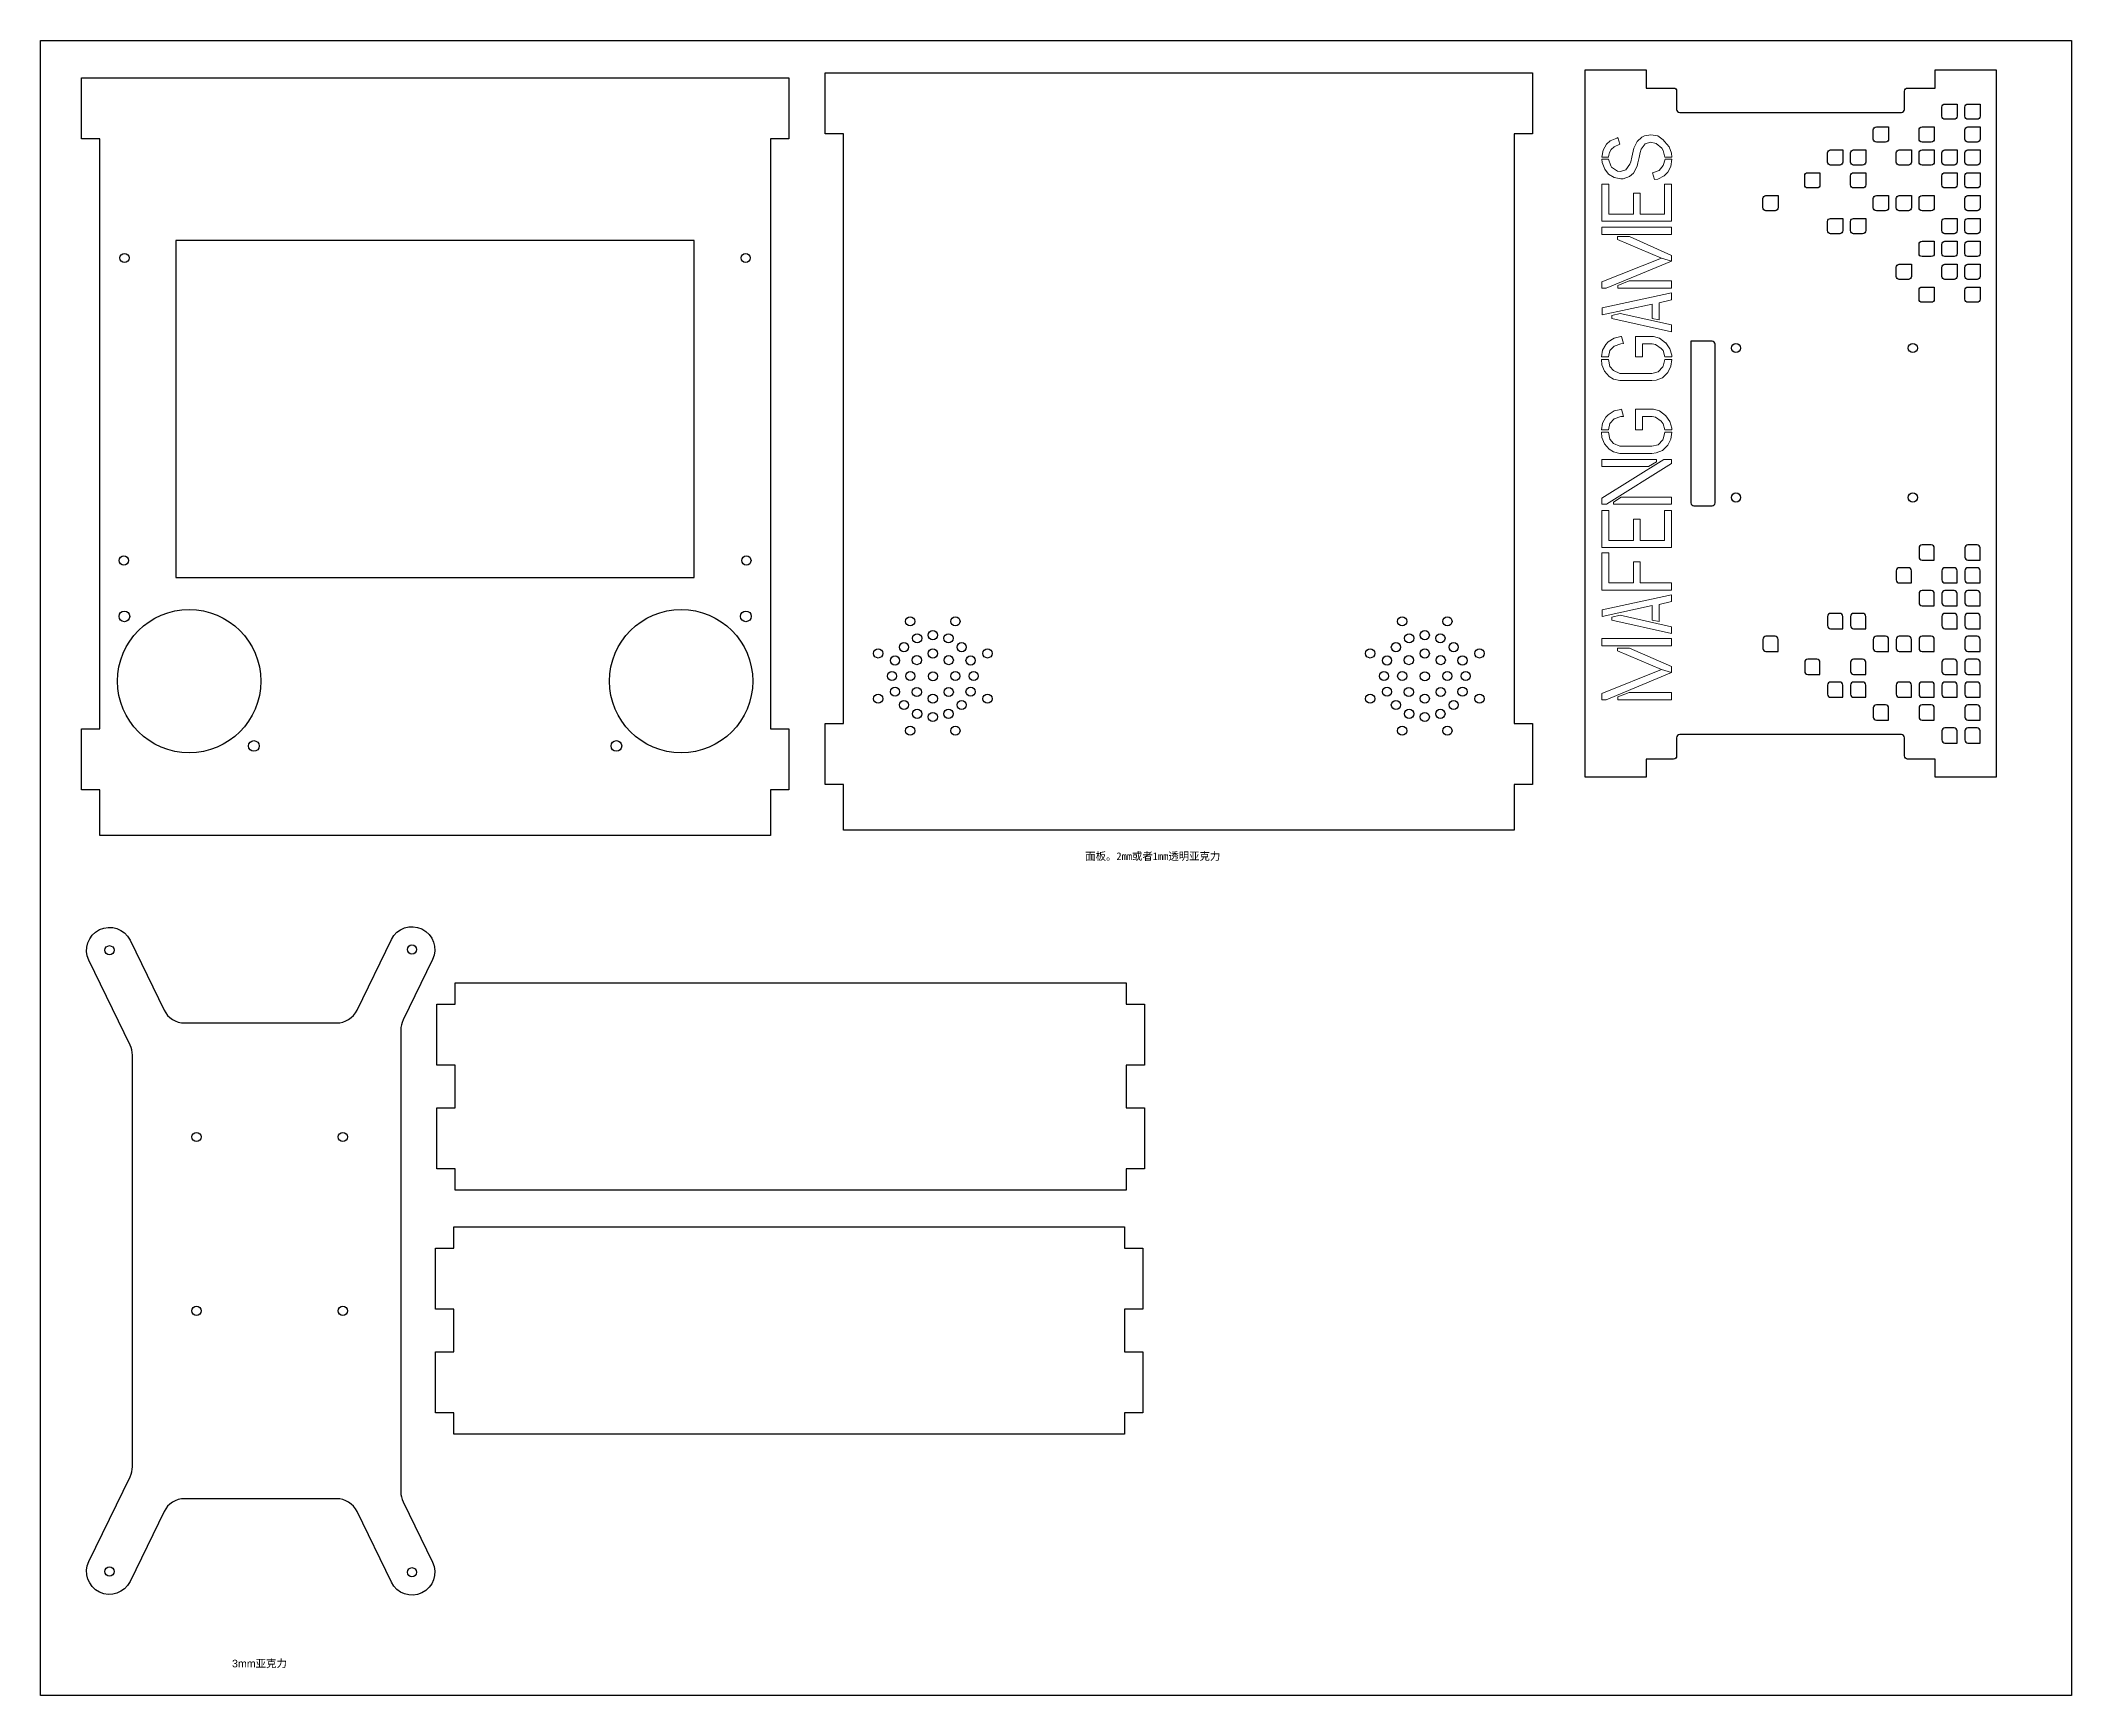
# Model space of a CAD drawing. Header units: millimetres. Extents: x 3087 to 3811, y 489 to 1680.
# Drawn here: x 3110 to 3776, y 1137 to 1680 of the extents above; entities that cross this region are included whole.
import ezdxf

# ---------------------------------------------------------------- set-up
doc = ezdxf.new("R2010")
doc.units = ezdxf.units.MM
doc.layers.add('Painel', color=1, linetype='Continuous')
doc.layers.add('Screen', color=3, linetype='Continuous')
doc.styles.get("Standard").update_dxf_attribs({"font": 'arial.ttf'})

msp = doc.modelspace()

# ---------------------------------------------------------------- texts
at = {"layer": 'Screen', "char_height": 2.5, "attachment_point": 1}
for s, width, insert in [('{\\fSimSun|b0|i0|c134|p2;面板。2mm或者1mm透明亚克力}', 94.497, (3452.57, 1413.88)), ('3mm{\\fSimSun|b0|i0|c134|p2;亚克力}', 551.4987, (3172.78, 1149.16))]:
    msp.add_mtext_dynamic_manual_height_columns(s, width=width, gutter_width=12.5, heights=[0], dxfattribs=dict(at, insert=insert))

# ---------------------------------------------------------------- blocks, each defined once
blk = doc.blocks.new('码蜂')
at = {"layer": 'Painel', "color": 1, "lineweight": 0}
for points in [[(5567.9, 1417), (5565, 1416.8), (5561.6, 1415.4), (5558.8, 1412.9), (5557.2, 1410.6), (5556.4, 1407.1), (5556.4, 1389.8), (5556.7, 1387.4), (5558, 1384), (5560.6, 1381.5), (5560.8, 1381.2), (5564.2, 1379.6), (5567.9, 1378.9), (5567.9, 1382.7), (5567.9, 1382.7), (5564.2, 1383.6), (5563.8, 1383.8), (5561.1, 1386.3), (5560.3, 1389.8), (5560.3, 1406.2), (5560.4, 1407.1), (5561.7, 1410.5), (5564.2, 1412.5), (5567.9, 1413.3)], [(5569.1, 1417), (5569.1, 1413.3), (5572.6, 1412.6), (5575.2, 1410.1), (5576.3, 1406.5), (5576.3, 1405.1), (5580.3, 1406.3), (5580.1, 1406.6), (5579.4, 1410.2), (5577.3, 1413.5), (5576, 1414.7), (5572.8, 1416.4)], [(5607.2, 1417), (5604.3, 1416.8), (5600.9, 1415.4), (5598.1, 1412.9), (5596.6, 1410.6), (5595.8, 1407.1), (5595.8, 1389.8), (5596, 1387.4), (5597.3, 1384), (5599.9, 1381.5), (5600.2, 1381.2), (5603.6, 1379.6), (5607.2, 1378.9), (5607.2, 1382.7), (5607.2, 1382.7), (5603.6, 1383.6), (5603.2, 1383.8), (5600.5, 1386.3), (5599.7, 1389.8), (5599.7, 1406.2), (5599.7, 1407.1), (5601.2, 1410.5), (5603.5, 1412.5), (5607.2, 1413.3)], [(5608.6, 1417), (5608.6, 1413.3), (5612, 1412.6), (5614.5, 1410.1), (5615.7, 1406.5), (5615.8, 1405.1), (5619.6, 1406.3), (5619.6, 1406.6), (5618.8, 1410.2), (5616.7, 1413.5), (5615.4, 1414.7), (5612.2, 1416.4)], [(5426.6, 1416.8), (5423.2, 1416.8), (5423.2, 1414.5), (5438, 1379.2), (5439.5, 1384.5)], [(5424.7, 1408.2), (5423.2, 1408.2), (5423.2, 1379.2), (5427.2, 1379.2), (5427.2, 1402)], [(5451.1, 1408.3), (5449.7, 1408.3), (5439.5, 1384.5), (5438, 1379.2), (5441.1, 1379.2), (5451.1, 1401.9)], [(5456.3, 1416.8), (5452.3, 1416.8), (5452.3, 1379.2), (5456.3, 1379.2)], [(5467.9, 1411.4), (5466.2, 1411.4), (5459, 1379.2), (5462.7, 1379.2), (5468.9, 1406.9)], [(5471.9, 1416.6), (5468.2, 1416.6), (5474.2, 1389.7), (5466.3, 1389.7), (5465.6, 1385.8), (5474.8, 1385.8), (5476.3, 1379.2), (5480, 1379.2)], [(5502.6, 1416.8), (5482.5, 1416.8), (5482.5, 1379.2), (5486.4, 1379.2), (5486.4, 1396.1), (5497.8, 1396.1), (5497.8, 1399.8), (5486.4, 1399.8), (5486.4, 1413), (5502.6, 1413)], [(5525.6, 1416.8), (5505.6, 1416.8), (5505.6, 1379.2), (5525.6, 1379.2), (5525.6, 1382.9), (5509.4, 1382.9), (5509.4, 1396.1), (5520.8, 1396.1), (5520.8, 1399.8), (5509.4, 1399.8), (5509.4, 1413), (5525.6, 1413)], [(5532.3, 1416.8), (5528.9, 1416.8), (5528.9, 1414.4), (5550.9, 1379.2), (5553.2, 1379.2), (5553.2, 1383.4)], [(5530.1, 1410.6), (5528.9, 1410.6), (5528.9, 1379.2), (5532.7, 1379.2), (5532.7, 1406.4)], [(5553.2, 1416.8), (5549.3, 1416.8), (5549.3, 1391.6), (5551.9, 1387.3), (5553.2, 1387.3)], [(5631.1, 1411.4), (5629.3, 1411.4), (5622.1, 1379.2), (5625.9, 1379.2), (5632.1, 1406.9)], [(5635.1, 1416.6), (5631.3, 1416.6), (5637.2, 1389.7), (5629.4, 1389.7), (5628.7, 1385.8), (5637.9, 1385.8), (5639.4, 1379.2), (5643.2, 1379.2)], [(5649.2, 1416.8), (5645.8, 1416.8), (5645.8, 1414.5), (5660.4, 1379.2), (5662.1, 1384.5)], [(5647.2, 1408.2), (5645.8, 1408.2), (5645.8, 1379.2), (5649.7, 1379.2), (5649.7, 1402)], [(5673.7, 1408.3), (5672.2, 1408.3), (5662.1, 1384.5), (5660.4, 1379.2), (5663.5, 1379.2), (5673.7, 1401.9)], [(5678.8, 1416.8), (5674.9, 1416.8), (5674.9, 1379.2), (5678.8, 1379.2)], [(5702.1, 1416.8), (5682, 1416.8), (5682, 1379.2), (5702.1, 1379.2), (5702.1, 1382.9), (5685.9, 1382.9), (5685.9, 1396.1), (5697.1, 1396.1), (5697.1, 1399.8), (5685.9, 1399.8), (5685.9, 1413), (5702.1, 1413)], [(5715.5, 1416.8), (5713.7, 1416.6), (5710.2, 1415.3), (5707.4, 1413.2), (5705.6, 1410.1), (5705, 1406.5), (5705, 1405.4), (5706.1, 1401.8), (5707.9, 1399.8), (5711.8, 1397.8), (5713.6, 1397.3), (5716.5, 1396.7), (5719.2, 1396.2), (5720.9, 1395.6), (5723.8, 1393.5), (5724.8, 1390.6), (5724, 1387.4), (5721.5, 1384.4), (5720.3, 1383.6), (5716.7, 1382.7), (5716.7, 1379), (5718.8, 1379.2), (5722.2, 1380.4), (5725.1, 1382.9), (5726, 1383.7), (5728.1, 1386.6), (5728.7, 1390.3), (5728.1, 1393.8), (5727.5, 1395.2), (5725.1, 1397.8), (5721.5, 1399.6), (5719.9, 1399.9), (5716.7, 1400.6), (5714.1, 1401.2), (5712.8, 1401.7), (5709.7, 1403.8), (5708.8, 1406.8), (5709.1, 1408.4), (5711.3, 1411.6), (5711.9, 1412), (5715.5, 1413.2)], [(5716.7, 1416.8), (5716.7, 1413.2), (5717.7, 1413), (5719.1, 1412.7), (5720.8, 1411.8), (5722.3, 1410.2), (5723.7, 1407.2), (5727.2, 1408.2), (5727, 1408.8), (5725.5, 1412.3), (5723.6, 1414.4), (5720.4, 1416.2)], [(5580.3, 1398.7), (5569.1, 1398.7), (5569.1, 1394.9), (5576.3, 1394.9), (5576.3, 1389.7), (5576, 1387.9), (5573.9, 1384.7), (5572.5, 1383.7), (5569.1, 1382.7), (5569.1, 1378.9), (5570.1, 1379), (5573.6, 1380), (5576.8, 1382.2), (5577, 1382.5), (5579.4, 1385.6), (5580.3, 1388.9)], [(5619.6, 1398.7), (5608.6, 1398.7), (5608.6, 1394.9), (5615.7, 1394.9), (5615.7, 1389.7), (5615.3, 1387.9), (5613.2, 1384.7), (5612, 1383.7), (5608.6, 1382.7), (5608.6, 1378.9), (5609.5, 1379), (5613, 1380), (5616.2, 1382.2), (5616.3, 1382.5), (5618.8, 1385.6), (5619.6, 1388.9)], [(5708.1, 1389.4), (5704.6, 1388.3), (5704.8, 1386.6), (5706.6, 1383.1), (5708.5, 1381.2), (5711.6, 1379.6), (5715.5, 1379), (5715.5, 1382.6), (5712.1, 1383.6), (5709.5, 1385.8)]]:
    blk.add_lwpolyline(points, close=True, dxfattribs=at)

# ---------------------------------------------------------------- linework, layer by layer
at = {"layer": 'Screen'}
for points in [[(3110.01, 1680.04), (3775.96, 1680.04), (3775.96, 1137.47), (3110.01, 1137.47)], [(3123.38, 1667.8), (3355.38, 1667.8), (3355.38, 1647.8), (3349.39, 1647.8), (3349.39, 1454.44), (3355.39, 1454.44), (3355.39, 1434.44), (3349.39, 1434.44), (3349.39, 1419.44), (3129.39, 1419.44), (3129.39, 1434.44), (3123.39, 1434.44), (3123.39, 1454.44), (3129.39, 1454.44), (3129.39, 1647.8), (3123.38, 1647.8)], [(3367.25, 1669.47), (3599.25, 1669.47), (3599.25, 1649.47), (3593.26, 1649.47), (3593.26, 1456.11), (3599.26, 1456.11), (3599.26, 1436.11), (3593.26, 1436.11), (3593.26, 1421.11), (3373.26, 1421.11), (3373.26, 1436.11), (3367.26, 1436.11), (3367.26, 1456.11), (3373.26, 1456.11), (3373.26, 1649.47), (3367.25, 1649.47)], [(3154.38, 1614.49), (3154.38, 1503.99), (3324.38, 1503.99), (3324.38, 1614.49)]]:
    msp.add_lwpolyline(points, close=True, dxfattribs=at)
msp.add_lwpolyline([(3731.24, 1670.49), (3751.24, 1670.49), (3751.24, 1438.49), (3731.24, 1438.49), (3731.24, 1444.49), (3722.24, 1444.49, -0.414214), (3721.24, 1445.49), (3721.24, 1451.49, 0.414214), (3720.24, 1452.49), (3647.51, 1452.49, 0.414214), (3646.51, 1451.49), (3646.51, 1445.49, -0.414214), (3645.51, 1444.49), (3636.51, 1444.49), (3636.51, 1438.49), (3616.51, 1438.49), (3616.51, 1670.49), (3636.51, 1670.49), (3636.51, 1664.48), (3645.51, 1664.48, -0.414214), (3646.51, 1663.48), (3646.51, 1657.48, 0.414214), (3647.51, 1656.48), (3720.24, 1656.48, 0.414214), (3721.24, 1657.48), (3721.24, 1663.48, -0.414214), (3722.24, 1664.48), (3731.24, 1664.48), (3731.24, 1670.48)], format="xyb", dxfattribs=at)
for points in [[(3738.51, 1655.24, -0.414214), (3737.51, 1654.24), (3734.51, 1654.24, -0.414214), (3733.51, 1655.24), (3733.51, 1658.24, -0.414214), (3734.51, 1659.24), (3738.51, 1659.24)], [(3746.01, 1655.24, -0.414214), (3745.01, 1654.24), (3742.01, 1654.24, -0.414214), (3741.01, 1655.24), (3741.01, 1658.24, -0.414214), (3742.01, 1659.24), (3746.01, 1659.24)], [(3716.01, 1647.74, -0.414214), (3715.01, 1646.74), (3712.01, 1646.74, -0.414214), (3711.01, 1647.74), (3711.01, 1650.74, -0.414214), (3712.01, 1651.74), (3716.01, 1651.74)], [(3731.01, 1647.74, -0.414214), (3730.01, 1646.74), (3727.01, 1646.74, -0.414214), (3726.01, 1647.74), (3726.01, 1650.74, -0.414214), (3727.01, 1651.74), (3731.01, 1651.74)], [(3746.01, 1647.74, -0.414214), (3745.01, 1646.74), (3742.01, 1646.74, -0.414214), (3741.01, 1647.74), (3741.01, 1650.74, -0.414214), (3742.01, 1651.74), (3746.01, 1651.74)], [(3701.01, 1640.24, -0.414214), (3700.01, 1639.24), (3697.01, 1639.24, -0.414214), (3696.01, 1640.24), (3696.01, 1643.24, -0.414214), (3697.01, 1644.24), (3701.01, 1644.24)], [(3708.51, 1640.24, -0.414214), (3707.51, 1639.24), (3704.51, 1639.24, -0.414214), (3703.51, 1640.24), (3703.51, 1643.24, -0.414214), (3704.51, 1644.24), (3708.51, 1644.24)], [(3723.51, 1640.24, -0.414214), (3722.51, 1639.24), (3719.51, 1639.24, -0.414214), (3718.51, 1640.24), (3718.51, 1643.24, -0.414214), (3719.51, 1644.24), (3723.51, 1644.24)], [(3731.01, 1640.24, -0.414214), (3730.01, 1639.24), (3727.01, 1639.24, -0.414214), (3726.01, 1640.24), (3726.01, 1643.24, -0.414214), (3727.01, 1644.24), (3731.01, 1644.24)], [(3738.51, 1640.24, -0.414214), (3737.51, 1639.24), (3734.51, 1639.24, -0.414214), (3733.51, 1640.24), (3733.51, 1643.24, -0.414214), (3734.51, 1644.24), (3738.51, 1644.24)], [(3746.01, 1640.24, -0.414214), (3745.01, 1639.24), (3742.01, 1639.24, -0.414214), (3741.01, 1640.24), (3741.01, 1643.24, -0.414214), (3742.01, 1644.24), (3746.01, 1644.24)], [(3693.51, 1632.74, -0.414214), (3692.51, 1631.74), (3689.51, 1631.74, -0.414214), (3688.51, 1632.74), (3688.51, 1635.74, -0.414214), (3689.51, 1636.74), (3693.51, 1636.74)], [(3708.51, 1632.74, -0.414214), (3707.51, 1631.74), (3704.51, 1631.74, -0.414214), (3703.51, 1632.74), (3703.51, 1635.74, -0.414214), (3704.51, 1636.74), (3708.51, 1636.74)], [(3738.51, 1632.74, -0.414214), (3737.51, 1631.74), (3734.51, 1631.74, -0.414214), (3733.51, 1632.74), (3733.51, 1635.74, -0.414214), (3734.51, 1636.74), (3738.51, 1636.74)], [(3746.01, 1632.74, -0.414214), (3745.01, 1631.74), (3742.01, 1631.74, -0.414214), (3741.01, 1632.74), (3741.01, 1635.74, -0.414214), (3742.01, 1636.74), (3746.01, 1636.74)], [(3679.79, 1625.24, -0.414214), (3678.79, 1624.24), (3675.79, 1624.24, -0.414214), (3674.79, 1625.24), (3674.79, 1628.24, -0.414214), (3675.79, 1629.24), (3679.79, 1629.24)], [(3716.01, 1625.24, -0.414214), (3715.01, 1624.24), (3712.01, 1624.24, -0.414214), (3711.01, 1625.24), (3711.01, 1628.24, -0.414214), (3712.01, 1629.24), (3716.01, 1629.24)], [(3723.51, 1625.24, -0.414214), (3722.51, 1624.24), (3719.51, 1624.24, -0.414214), (3718.51, 1625.24), (3718.51, 1628.24, -0.414214), (3719.51, 1629.24), (3723.51, 1629.24)], [(3731.01, 1625.24, -0.414214), (3730.01, 1624.24), (3727.01, 1624.24, -0.414214), (3726.01, 1625.24), (3726.01, 1628.24, -0.414214), (3727.01, 1629.24), (3731.01, 1629.24)], [(3746.01, 1625.24, -0.414214), (3745.01, 1624.24), (3742.01, 1624.24, -0.414214), (3741.01, 1625.24), (3741.01, 1628.24, -0.414214), (3742.01, 1629.24), (3746.01, 1629.24)], [(3701.01, 1617.74, -0.414214), (3700.01, 1616.74), (3697.01, 1616.74, -0.414214), (3696.01, 1617.74), (3696.01, 1620.74, -0.414214), (3697.01, 1621.74), (3701.01, 1621.74)], [(3708.51, 1617.74, -0.414214), (3707.51, 1616.74), (3704.51, 1616.74, -0.414214), (3703.51, 1617.74), (3703.51, 1620.74, -0.414214), (3704.51, 1621.74), (3708.51, 1621.74)], [(3738.51, 1617.74, -0.414214), (3737.51, 1616.74), (3734.51, 1616.74, -0.414214), (3733.51, 1617.74), (3733.51, 1620.74, -0.414214), (3734.51, 1621.74), (3738.51, 1621.74)], [(3746.01, 1617.74, -0.414214), (3745.01, 1616.74), (3742.01, 1616.74, -0.414214), (3741.01, 1617.74), (3741.01, 1620.74, -0.414214), (3742.01, 1621.74), (3746.01, 1621.74)], [(3731.01, 1610.24, -0.414214), (3730.01, 1609.24), (3727.01, 1609.24, -0.414214), (3726.01, 1610.24), (3726.01, 1613.24, -0.414214), (3727.01, 1614.24), (3731.01, 1614.24)], [(3738.51, 1610.24, -0.414214), (3737.51, 1609.24), (3734.51, 1609.24, -0.414214), (3733.51, 1610.24), (3733.51, 1613.24, -0.414214), (3734.51, 1614.24), (3738.51, 1614.24)], [(3746.01, 1610.24, -0.414214), (3745.01, 1609.24), (3742.01, 1609.24, -0.414214), (3741.01, 1610.24), (3741.01, 1613.24, -0.414214), (3742.01, 1614.24), (3746.01, 1614.24)], [(3723.51, 1602.74, -0.414214), (3722.51, 1601.74), (3719.51, 1601.74, -0.414214), (3718.51, 1602.74), (3718.51, 1605.74, -0.414214), (3719.51, 1606.74), (3723.51, 1606.74)], [(3738.51, 1602.74, -0.414214), (3737.51, 1601.74), (3734.51, 1601.74, -0.414214), (3733.51, 1602.74), (3733.51, 1605.74, -0.414214), (3734.51, 1606.74), (3738.51, 1606.74)], [(3746.01, 1602.74, -0.414214), (3745.01, 1601.74), (3742.01, 1601.74, -0.414214), (3741.01, 1602.74), (3741.01, 1605.74, -0.414214), (3742.01, 1606.74), (3746.01, 1606.74)], [(3731.01, 1595.24, -0.414214), (3730.01, 1594.24), (3727.01, 1594.24, -0.414214), (3726.01, 1595.24), (3726.01, 1598.24, -0.414214), (3727.01, 1599.24), (3731.01, 1599.24)], [(3746.01, 1595.24, -0.414214), (3745.01, 1594.24), (3742.01, 1594.24, -0.414214), (3741.01, 1595.24), (3741.01, 1598.24, -0.414214), (3742.01, 1599.24), (3746.01, 1599.24)], [(3659.15, 1528.49), (3659.15, 1580.49, 0.414214), (3658.15, 1581.49), (3651.15, 1581.49), (3651.15, 1528.49, 0.414214), (3652.15, 1527.49), (3658.15, 1527.49, 0.414214)], [(3731.01, 1513.73, 0.414214), (3730.01, 1514.73), (3727.01, 1514.73, 0.414214), (3726.01, 1513.73), (3726.01, 1510.73, 0.414214), (3727.01, 1509.73), (3731.01, 1509.73)], [(3746.01, 1513.73, 0.414214), (3745.01, 1514.73), (3742.01, 1514.73, 0.414214), (3741.01, 1513.73), (3741.01, 1510.73, 0.414214), (3742.01, 1509.73), (3746.01, 1509.73)], [(3723.51, 1506.23, 0.414214), (3722.51, 1507.23), (3719.51, 1507.23, 0.414214), (3718.51, 1506.23), (3718.51, 1503.23, 0.414214), (3719.51, 1502.23), (3723.51, 1502.23)], [(3738.51, 1506.23, 0.414214), (3737.51, 1507.23), (3734.51, 1507.23, 0.414214), (3733.51, 1506.23), (3733.51, 1503.23, 0.414214), (3734.51, 1502.23), (3738.51, 1502.23)], [(3746.01, 1506.23, 0.414214), (3745.01, 1507.23), (3742.01, 1507.23, 0.414214), (3741.01, 1506.23), (3741.01, 1503.23, 0.414214), (3742.01, 1502.23), (3746.01, 1502.23)], [(3731.01, 1498.73, 0.414214), (3730.01, 1499.73), (3727.01, 1499.73, 0.414214), (3726.01, 1498.73), (3726.01, 1495.73, 0.414214), (3727.01, 1494.73), (3731.01, 1494.73)], [(3738.51, 1498.73, 0.414214), (3737.51, 1499.73), (3734.51, 1499.73, 0.414214), (3733.51, 1498.73), (3733.51, 1495.73, 0.414214), (3734.51, 1494.73), (3738.51, 1494.73)], [(3746.01, 1498.73, 0.414214), (3745.01, 1499.73), (3742.01, 1499.73, 0.414214), (3741.01, 1498.73), (3741.01, 1495.73, 0.414214), (3742.01, 1494.73), (3746.01, 1494.73)], [(3701.01, 1491.23, 0.414214), (3700.01, 1492.23), (3697.01, 1492.23, 0.414214), (3696.01, 1491.23), (3696.01, 1488.23, 0.414214), (3697.01, 1487.23), (3701.01, 1487.23)], [(3708.51, 1491.23, 0.414214), (3707.51, 1492.23), (3704.51, 1492.23, 0.414214), (3703.51, 1491.23), (3703.51, 1488.23, 0.414214), (3704.51, 1487.23), (3708.51, 1487.23)], [(3738.51, 1491.23, 0.414214), (3737.51, 1492.23), (3734.51, 1492.23, 0.414214), (3733.51, 1491.23), (3733.51, 1488.23, 0.414214), (3734.51, 1487.23), (3738.51, 1487.23)], [(3746.01, 1491.23, 0.414214), (3745.01, 1492.23), (3742.01, 1492.23, 0.414214), (3741.01, 1491.23), (3741.01, 1488.23, 0.414214), (3742.01, 1487.23), (3746.01, 1487.23)], [(3679.79, 1483.73, 0.414214), (3678.79, 1484.73), (3675.79, 1484.73, 0.414214), (3674.79, 1483.73), (3674.79, 1480.73, 0.414214), (3675.79, 1479.73), (3679.79, 1479.73)], [(3716.01, 1483.73, 0.414214), (3715.01, 1484.73), (3712.01, 1484.73, 0.414214), (3711.01, 1483.73), (3711.01, 1480.73, 0.414214), (3712.01, 1479.73), (3716.01, 1479.73)], [(3723.51, 1483.73, 0.414214), (3722.51, 1484.73), (3719.51, 1484.73, 0.414214), (3718.51, 1483.73), (3718.51, 1480.73, 0.414214), (3719.51, 1479.73), (3723.51, 1479.73)], [(3731.01, 1483.73, 0.414214), (3730.01, 1484.73), (3727.01, 1484.73, 0.414214), (3726.01, 1483.73), (3726.01, 1480.73, 0.414214), (3727.01, 1479.73), (3731.01, 1479.73)], [(3746.01, 1483.73, 0.414214), (3745.01, 1484.73), (3742.01, 1484.73, 0.414214), (3741.01, 1483.73), (3741.01, 1480.73, 0.414214), (3742.01, 1479.73), (3746.01, 1479.73)], [(3693.51, 1476.23, 0.414214), (3692.51, 1477.23), (3689.51, 1477.23, 0.414214), (3688.51, 1476.23), (3688.51, 1473.23, 0.414214), (3689.51, 1472.23), (3693.51, 1472.23)], [(3708.51, 1476.23, 0.414214), (3707.51, 1477.23), (3704.51, 1477.23, 0.414214), (3703.51, 1476.23), (3703.51, 1473.23, 0.414214), (3704.51, 1472.23), (3708.51, 1472.23)], [(3738.51, 1476.23, 0.414214), (3737.51, 1477.23), (3734.51, 1477.23, 0.414214), (3733.51, 1476.23), (3733.51, 1473.23, 0.414214), (3734.51, 1472.23), (3738.51, 1472.23)], [(3746.01, 1476.23, 0.414214), (3745.01, 1477.23), (3742.01, 1477.23, 0.414214), (3741.01, 1476.23), (3741.01, 1473.23, 0.414214), (3742.01, 1472.23), (3746.01, 1472.23)], [(3701.01, 1468.73, 0.414214), (3700.01, 1469.73), (3697.01, 1469.73, 0.414214), (3696.01, 1468.73), (3696.01, 1465.73, 0.414214), (3697.01, 1464.73), (3701.01, 1464.73)], [(3708.51, 1468.73, 0.414214), (3707.51, 1469.73), (3704.51, 1469.73, 0.414214), (3703.51, 1468.73), (3703.51, 1465.73, 0.414214), (3704.51, 1464.73), (3708.51, 1464.73)], [(3723.51, 1468.73, 0.414214), (3722.51, 1469.73), (3719.51, 1469.73, 0.414214), (3718.51, 1468.73), (3718.51, 1465.73, 0.414214), (3719.51, 1464.73), (3723.51, 1464.73)], [(3731.01, 1468.73, 0.414214), (3730.01, 1469.73), (3727.01, 1469.73, 0.414214), (3726.01, 1468.73), (3726.01, 1465.73, 0.414214), (3727.01, 1464.73), (3731.01, 1464.73)], [(3738.51, 1468.73, 0.414214), (3737.51, 1469.73), (3734.51, 1469.73, 0.414214), (3733.51, 1468.73), (3733.51, 1465.73, 0.414214), (3734.51, 1464.73), (3738.51, 1464.73)], [(3746.01, 1468.73, 0.414214), (3745.01, 1469.73), (3742.01, 1469.73, 0.414214), (3741.01, 1468.73), (3741.01, 1465.73, 0.414214), (3742.01, 1464.73), (3746.01, 1464.73)], [(3716.01, 1461.23, 0.414214), (3715.01, 1462.23), (3712.01, 1462.23, 0.414214), (3711.01, 1461.23), (3711.01, 1458.23, 0.414214), (3712.01, 1457.23), (3716.01, 1457.23)], [(3731.01, 1461.23, 0.414214), (3730.01, 1462.23), (3727.01, 1462.23, 0.414214), (3726.01, 1461.23), (3726.01, 1458.23, 0.414214), (3727.01, 1457.23), (3731.01, 1457.23)], [(3746.01, 1461.23, 0.414214), (3745.01, 1462.23), (3742.01, 1462.23, 0.414214), (3741.01, 1461.23), (3741.01, 1458.23, 0.414214), (3742.01, 1457.23), (3746.01, 1457.23)], [(3738.51, 1453.73, 0.414214), (3737.51, 1454.73), (3734.51, 1454.73, 0.414214), (3733.51, 1453.73), (3733.51, 1450.73, 0.414214), (3734.51, 1449.73), (3738.51, 1449.73)], [(3746.01, 1453.73, 0.414214), (3745.01, 1454.73), (3742.01, 1454.73, 0.414214), (3741.01, 1453.73), (3741.01, 1450.73, 0.414214), (3742.01, 1449.73), (3746.01, 1449.73)], [(3140.13, 1347.43, 0.11365), (3139.38, 1350.71), (3125.85, 1378.52, -1), (3139.34, 1385.08), (3150.49, 1362.16, 0.28705), (3157.23, 1357.94), (3207.03, 1357.94, 0.28705), (3213.78, 1362.16), (3225.04, 1385.31, -1), (3238.53, 1378.75), (3228.89, 1358.93, 0.11365), (3228.13, 1355.65), (3228.13, 1204.24, 0.11365), (3228.89, 1200.96), (3238.53, 1181.13, -1), (3225.04, 1174.57), (3213.78, 1197.73, 0.28705), (3207.03, 1201.95), (3157.23, 1201.95, 0.28705), (3150.49, 1197.73), (3139.34, 1174.8, -1), (3125.85, 1181.36), (3139.38, 1209.18, 0.11365), (3140.13, 1212.46)]]:
    msp.add_lwpolyline(points, format="xyb", close=True, dxfattribs=at)
for points in [[(3465.99, 1371.13), (3465.99, 1364.13), (3471.99, 1364.13), (3471.99, 1344.13), (3465.99, 1344.13), (3465.99, 1330.13), (3471.99, 1330.13), (3471.99, 1310.13), (3465.99, 1310.13), (3465.99, 1303.13), (3245.99, 1303.13), (3245.99, 1310.13), (3239.99, 1310.13), (3239.99, 1330.13), (3245.99, 1330.13), (3245.99, 1344.13), (3239.99, 1344.13), (3239.99, 1364.13), (3245.99, 1364.13), (3245.99, 1371.13), (3465.99, 1371.13)], [(3465.49, 1291.11), (3465.49, 1284.11), (3471.49, 1284.11), (3471.49, 1264.11), (3465.49, 1264.11), (3465.49, 1250.11), (3471.49, 1250.11), (3471.49, 1230.11), (3465.49, 1230.11), (3465.49, 1223.11), (3245.49, 1223.11), (3245.49, 1230.11), (3239.49, 1230.11), (3239.49, 1250.11), (3245.49, 1250.11), (3245.49, 1264.11), (3239.49, 1264.11), (3239.49, 1284.11), (3245.49, 1284.11), (3245.49, 1291.11), (3465.49, 1291.11)]]:
    msp.add_lwpolyline(points, dxfattribs=at)
for centre, radius in [((3137.52, 1608.78), 1.5), ((3341.24, 1608.78), 1.5), ((3665.97, 1579.25), 1.5), ((3723.97, 1579.25), 1.5), ((3665.97, 1530.25), 1.5), ((3723.97, 1530.25), 1.5), ((3137.29, 1509.59), 1.5), ((3341.47, 1509.59), 1.5), ((3158.72, 1470.02), 23.5), ((3137.47, 1491.27), 1.75), ((3320.05, 1470.02), 23.5), ((3341.3, 1491.27), 1.75), ((3395.16, 1489.61), 1.5), ((3397.46, 1484.07), 1.5), ((3402.59, 1485.09), 1.5), ((3407.72, 1484.07), 1.5), ((3410.01, 1489.61), 1.5), ((3556.5, 1489.61), 1.5), ((3558.8, 1484.07), 1.5), ((3563.92, 1485.09), 1.5), ((3569.05, 1484.07), 1.5), ((3571.35, 1489.61), 1.5), ((3384.66, 1479.11), 1.5), ((3393.11, 1481.16), 1.5), ((3397.36, 1476.92), 1.5), ((3402.59, 1479.09), 1.5), ((3407.82, 1476.92), 1.5), ((3412.06, 1481.16), 1.5), ((3420.51, 1479.11), 1.5), ((3546, 1479.11), 1.5), ((3554.45, 1481.16), 1.5), ((3558.69, 1476.92), 1.5), ((3563.92, 1479.09), 1.5), ((3569.16, 1476.92), 1.5), ((3573.4, 1481.16), 1.5), ((3581.85, 1479.11), 1.5), ((3389.19, 1471.69), 1.5), ((3390.21, 1476.81), 1.5), ((3395.19, 1471.69), 1.5), ((3402.62, 1471.62), 1.5), ((3409.99, 1471.69), 1.5), ((3414.97, 1476.81), 1.5), ((3415.99, 1471.69), 1.5), ((3550.52, 1471.69), 1.5), ((3551.54, 1476.81), 1.5), ((3556.52, 1471.69), 1.5), ((3563.95, 1471.62), 1.5), ((3571.32, 1471.69), 1.5), ((3576.3, 1476.81), 1.5), ((3577.32, 1471.69), 1.5), ((3384.66, 1464.26), 1.5), ((3390.21, 1466.56), 1.5), ((3397.36, 1466.45), 1.5), ((3402.59, 1464.29), 1.5), ((3407.82, 1466.45), 1.5), ((3414.97, 1466.56), 1.5), ((3420.51, 1464.26), 1.5), ((3546, 1464.26), 1.5), ((3551.54, 1466.56), 1.5), ((3558.69, 1466.45), 1.5), ((3563.92, 1464.29), 1.5), ((3569.16, 1466.45), 1.5), ((3576.3, 1466.56), 1.5), ((3581.85, 1464.26), 1.5), ((3393.11, 1462.21), 1.5), ((3397.46, 1459.31), 1.5), ((3402.59, 1458.29), 1.5), ((3407.72, 1459.31), 1.5), ((3412.06, 1462.21), 1.5), ((3554.45, 1462.21), 1.5), ((3558.8, 1459.31), 1.5), ((3563.92, 1458.29), 1.5), ((3569.05, 1459.31), 1.5), ((3573.4, 1462.21), 1.5), ((3395.16, 1453.76), 1.5), ((3410.01, 1453.76), 1.5), ((3556.5, 1453.76), 1.5), ((3571.35, 1453.76), 1.5), ((3179.96, 1448.77), 1.75), ((3298.81, 1448.77), 1.75), ((3132.59, 1381.8), 1.5), ((3231.78, 1382.03), 1.5), ((3161.13, 1320.56), 1.5), ((3209.13, 1320.56), 1.5), ((3161.13, 1263.56), 1.5), ((3209.13, 1263.56), 1.5), ((3132.59, 1178.08), 1.5), ((3231.78, 1177.85), 1.5)]:
    msp.add_circle(centre, radius, dxfattribs=at)

# ---------------------------------------------------------------- block references
at = {"layer": 'Painel', "color": 3, "xscale": 0.6062897821055487, "yscale": 0.6062897821055487, "zscale": 0.6062897821055487, "rotation": 90}
msp.add_blockref('码蜂', (4481, -1824.11), dxfattribs=at)

msp.set_redraw_order([(e.dxf.handle, doc.entitydb.next_handle()) for e in msp.query("TEXT MTEXT ATTDEF DIMENSION ARC_DIMENSION")])  # texts and dimensions are drawn at this point

doc.saveas('drawing.dxf')
